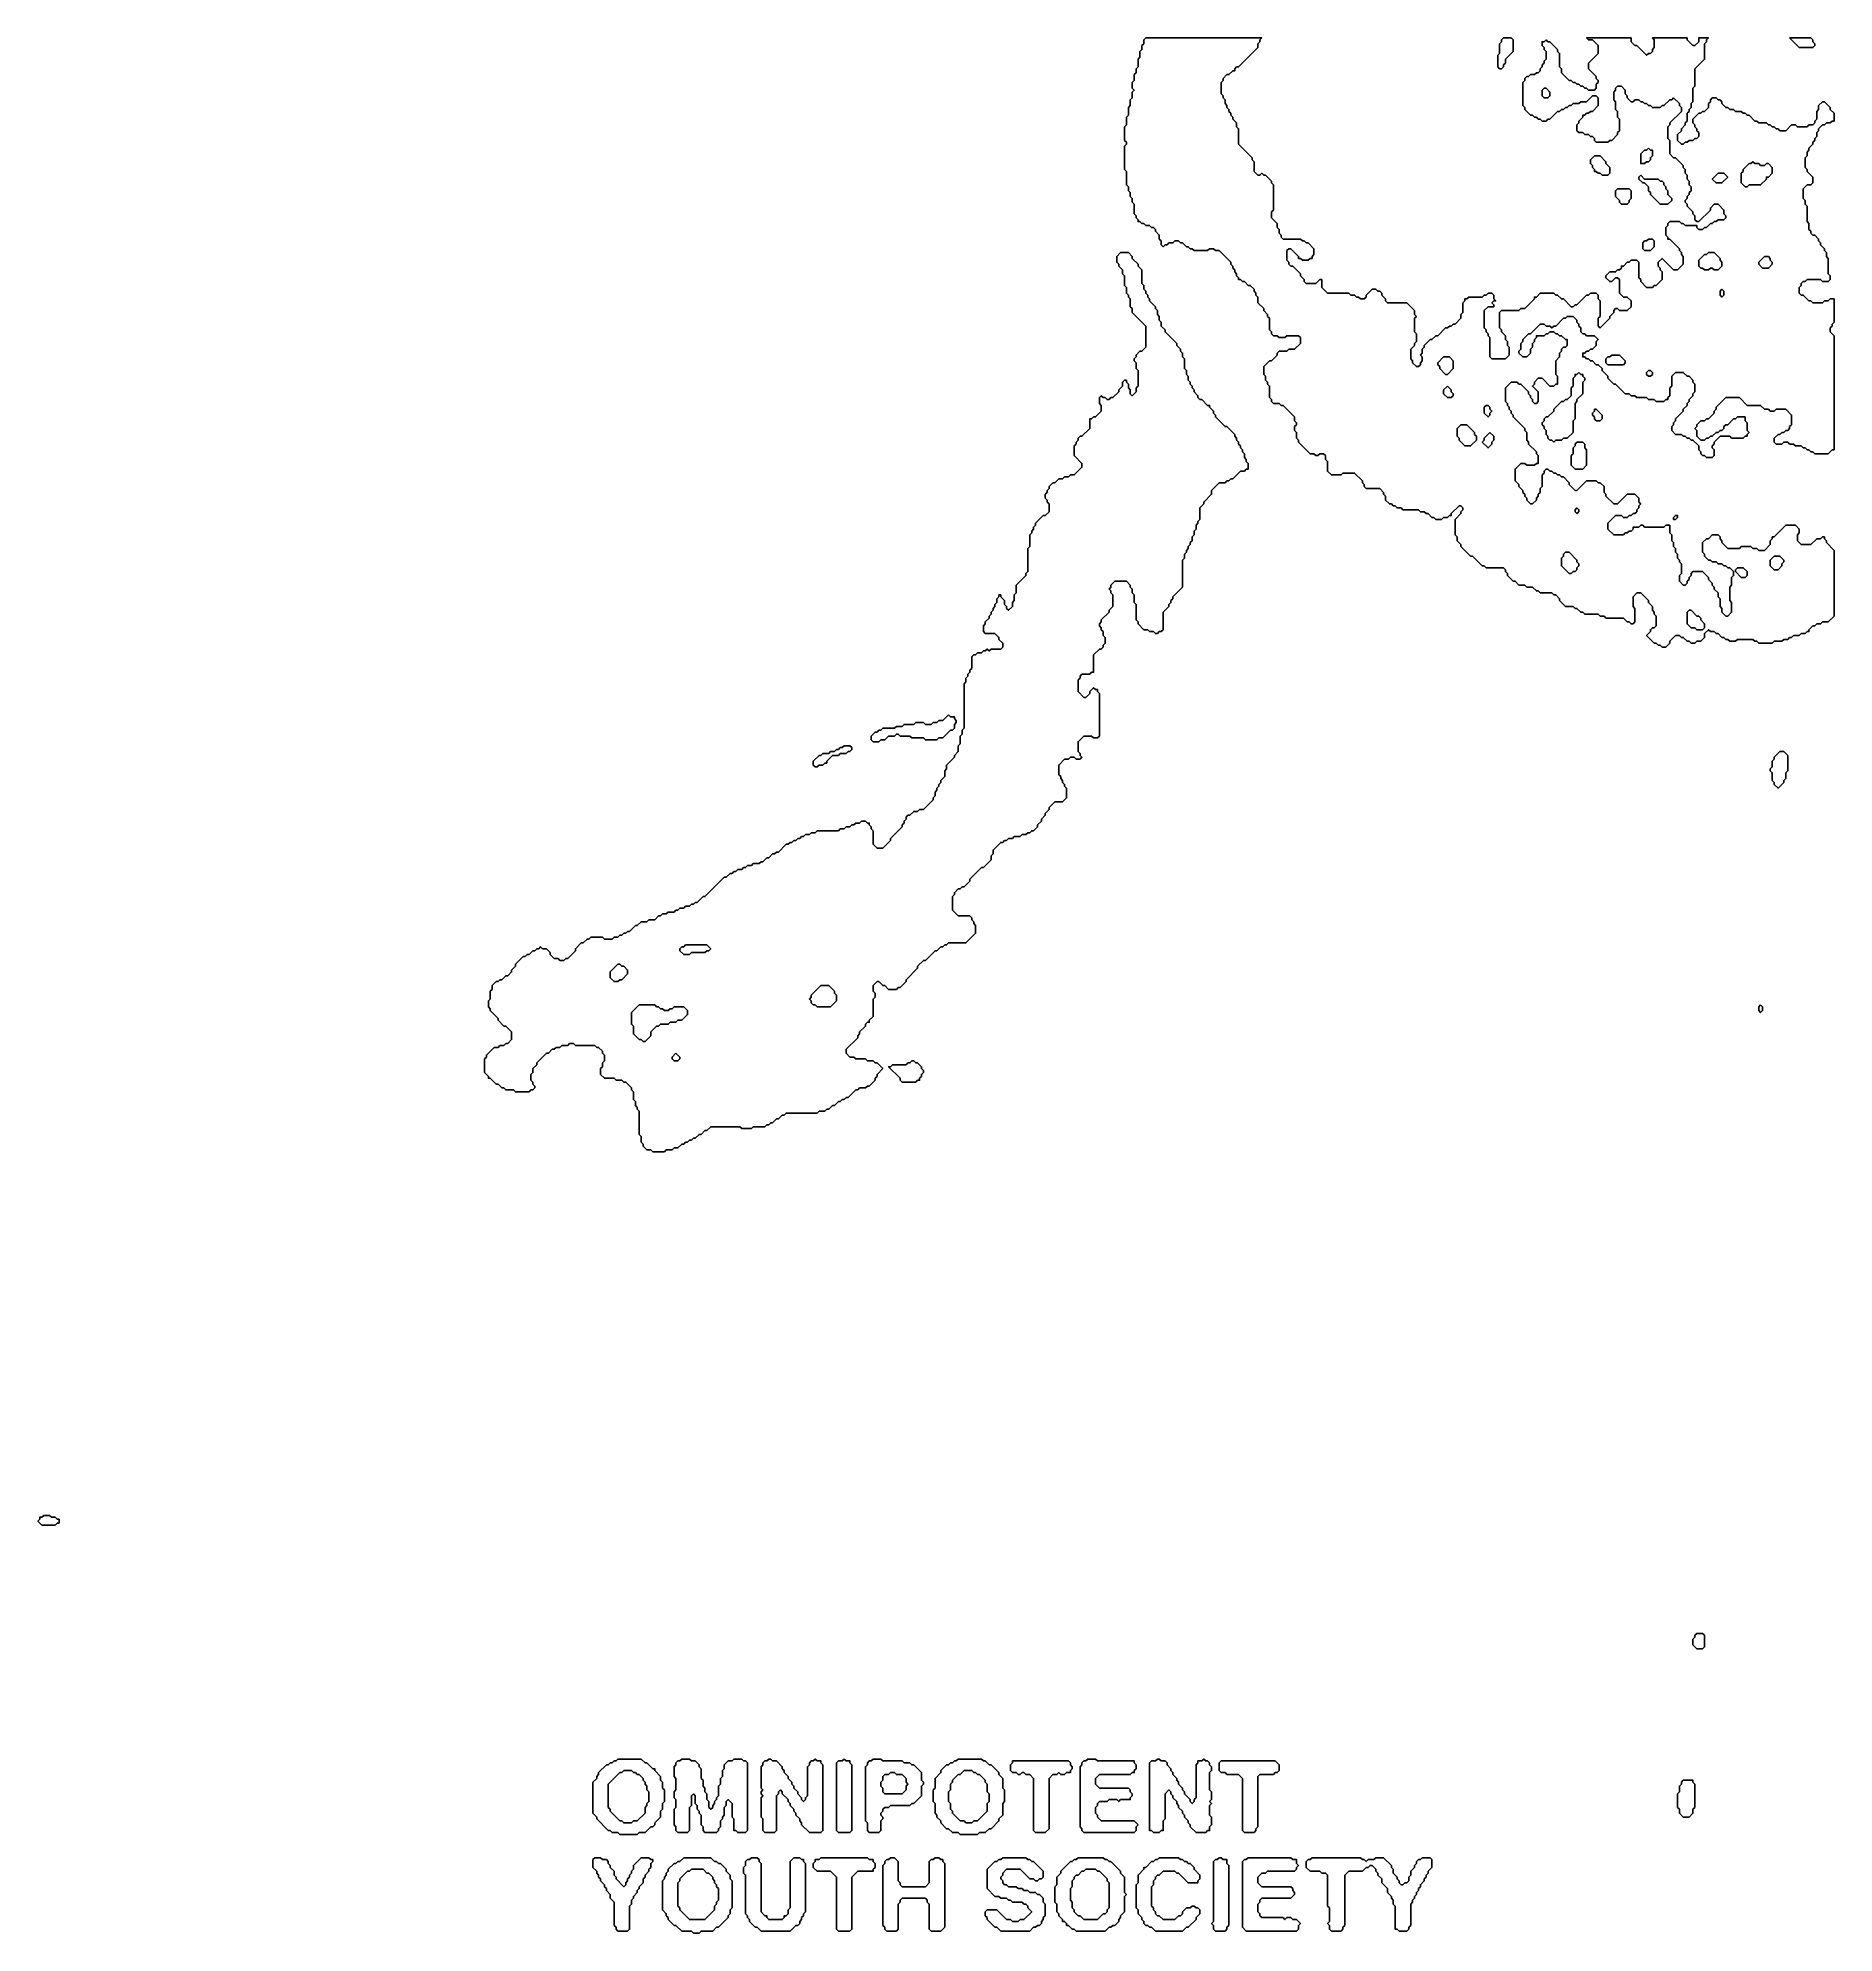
# Model space of a CAD drawing. Header units: millimetres. Extents: x 35 to 500, y 10 to 500.
import ezdxf

# ---------------------------------------------------------------- set-up
doc = ezdxf.new("R2010")
doc.units = ezdxf.units.MM

msp = doc.modelspace()

# ---------------------------------------------------------------- linework, layer by layer
for points in [[(321.5, 500), (321, 499.5), (321, 498.5), (320.5, 498), (320.5, 497), (320, 496.5), (320, 495), (319.5, 494.5), (319.5, 492.5), (319, 492), (319, 491), (318.5, 490.5), (318.5, 489), (318, 488.5), (318, 487), (318.5, 486.5), (318, 486), (318, 484.5), (317.5, 484), (317.5, 482.5), (317, 482), (317, 480), (316.5, 479.5), (316.5, 477.5), (316, 477), (316, 473.5), (316.5, 473), (316.5, 472.5), (316, 472), (316, 466), (316.5, 465.5), (316.5, 462), (317, 461.5), (317, 460.5), (317.5, 460), (317.5, 459), (318, 458.5), (318, 457.5), (318.5, 457), (318.5, 454.5), (319, 454), (319, 453.5), (319.5, 453), (319.5, 452.5), (320, 452.5), (320.5, 452), (321, 452), (321.5, 451.5), (322.5, 451.5), (323, 451), (323.5, 451), (324, 450.5), (324, 450), (325, 449), (325, 448), (325.5, 447.5), (325.5, 446.5), (326, 446), (326.5, 446.5), (327, 446.5), (327.5, 447), (328.5, 447), (329, 447.5), (330, 447.5), (330.5, 447), (331, 447), (332, 446), (332.5, 446), (333, 445.5), (333.5, 445.5), (334, 445), (337.5, 445), (338, 445.5), (339, 445.5), (339.5, 445), (340.5, 445), (343.5, 442), (343.5, 441.5), (344, 441), (344, 440.5), (344.5, 440), (344.5, 439.5), (345, 439), (345, 438.5), (345.5, 438), (345.5, 437.5), (346, 437.5), (346.5, 437), (347, 437), (348, 436), (348.5, 436), (349.5, 435), (349.5, 434.5), (350, 434), (350, 433.5), (350.5, 433), (350.5, 431.5), (352, 430), (352, 429.5), (353, 428.5), (353, 428), (353.5, 427.5), (353.5, 424.5), (354, 424), (354, 423.5), (354.5, 423), (355.5, 423), (356, 422.5), (357.5, 422.5), (358, 423), (361, 423), (361.5, 422.5), (361.5, 421), (360, 419.5), (358.5, 419.5), (358, 419), (356, 419), (355.5, 418.5), (355.5, 418), (354, 416.5), (353.5, 416.5), (352, 415), (352, 413), (352.5, 412.5), (352.5, 411.5), (353, 411), (353, 410.5), (353.5, 410), (353.5, 407), (354, 406.5), (354, 406), (354.5, 405.5), (356, 405.5), (356.5, 405), (357, 405), (360, 402), (360, 401), (360.5, 400.5), (360.5, 400), (360, 399.5), (360, 398.5), (360.5, 398), (360.5, 396.5), (361, 396), (361, 395.5), (364, 392.5), (365, 392.5), (365.5, 392), (366, 392), (366.5, 392.5), (367.5, 392.5), (368, 392), (368, 391), (368.5, 390.5), (368.5, 388), (369.5, 387), (372, 387), (372.5, 387.5), (375.5, 387.5), (377.5, 385.5), (377.5, 385), (378, 384.5), (378, 384), (378.5, 383.5), (382, 383.5), (383, 382.5), (383, 382), (383.5, 381.5), (383.5, 380.5), (384.5, 379.5), (385, 379.5), (385.5, 379), (386, 379), (386.5, 378.5), (387.5, 378.5), (388, 378), (392, 378), (392.5, 377.5), (393.5, 377.5), (394, 377), (394.5, 377), (395.5, 376), (396, 376), (396.5, 375.5), (398, 375.5), (398.5, 376), (399.5, 376), (400, 376.5), (400.5, 376.5), (400.5, 377), (402.5, 379), (403, 379), (403.5, 378.5), (403.5, 378), (403, 377.5), (403, 377), (401.5, 375.5), (401.5, 371.5), (402, 371), (402, 370), (403, 369), (403, 368.5), (405.5, 366), (406, 366), (408.5, 363.5), (409, 363.5), (409.5, 363), (414, 363), (414.5, 362.5), (414.5, 362), (415, 361.5), (415, 361), (416.5, 359.5), (417, 359.5), (418, 358.5), (419.5, 358.5), (420, 358), (421.5, 358), (422.5, 357), (423, 357), (423.5, 356.5), (426.5, 356.5), (427, 356), (427.5, 356), (428.5, 355), (428.5, 354.5), (430, 353), (432, 353), (432.5, 352.5), (433, 352.5), (434, 351.5), (434.5, 351.5), (435, 351), (438.5, 351), (439, 350.5), (440, 350.5), (440.5, 350), (445, 350), (446, 349), (446.5, 349), (447, 348.5), (447.5, 348.5), (448, 349), (448, 352.5), (447.5, 353), (447.5, 355.5), (448.5, 356.5), (449.5, 356.5), (451.5, 354.5), (451.5, 354), (452.5, 353), (452.5, 352), (453, 351.5), (453, 351), (453.5, 350.5), (453.5, 348), (453, 347.5), (452.5, 347.5), (452, 347), (452, 346.5), (451, 345.5), (453, 343.5), (453.5, 343.5), (454, 343), (454.5, 343), (455, 342.5), (456, 342.5), (457, 343.5), (457, 344), (458.5, 345.5), (459.5, 345.5), (460, 345), (460.5, 345), (461.5, 344), (462, 344), (462.5, 343.5), (463.5, 343.5), (464, 344), (465, 344), (466, 345), (466, 346), (467, 347), (467.5, 346.5), (468.5, 346.5), (469, 346), (469.5, 346), (470.5, 345), (471, 345), (471.5, 344.5), (472, 344.5), (472.5, 344), (474, 344), (474.5, 344.5), (478.5, 344.5), (479, 344), (479.5, 344), (480, 343.5), (483.5, 343.5), (484, 344), (486, 344), (486.5, 344.5), (487.5, 344.5), (488, 345), (488.5, 345), (489, 345.5), (490.5, 345.5), (491, 346), (492, 346), (492.5, 346.5), (493, 346.5), (493, 347), (494, 348), (494.5, 348), (495, 348.5), (496, 348.5), (496.5, 349), (498, 349), (499.5, 350.5), (499.5, 367.5), (497.5, 369.5), (497.5, 370), (497, 370.5), (497, 371), (496.5, 371), (496, 370.5), (495, 370.5), (493.5, 369), (491, 369), (490, 370), (490, 371.5), (490.5, 372), (490.5, 373), (489.5, 374), (487, 374), (484, 371), (483.5, 371), (483.5, 370.5), (483, 370), (483, 369), (481.5, 367.5), (480, 367.5), (479.5, 368), (478.5, 368), (478, 368.5), (475.5, 368.5), (475, 368), (472, 368), (470.5, 369.5), (470.5, 370), (470, 370.5), (470, 371), (469.5, 371.5), (468, 371.5), (467, 370.5), (466.5, 370.5), (465.5, 369.5), (465.5, 367), (466, 366.5), (466, 366), (467, 365), (467.5, 365), (468, 364.5), (469, 364.5), (469.5, 364), (470.5, 364), (471, 363.5), (471.5, 363.5), (472, 363), (472.5, 363), (473.5, 362), (473.5, 361), (473, 360.5), (473, 358.5), (472.5, 358), (472.5, 354.5), (473, 354), (473, 351.5), (472, 350.5), (471.5, 350.5), (470.5, 351.5), (470.5, 352.5), (470, 353), (470, 355), (469.5, 355.5), (469.5, 356.5), (468.5, 357.5), (468.5, 358), (468, 358.5), (468, 359), (467, 360), (467, 360.5), (465.5, 362), (463, 362), (462.5, 361.5), (462.5, 361), (462, 360.5), (462, 360), (461.5, 359.5), (461.5, 359), (461, 358.5), (460.5, 358.5), (459.5, 359.5), (459.5, 361), (460, 361.5), (460, 364), (459.5, 364.5), (459.5, 365), (459, 365.5), (459, 366.5), (458.5, 367), (458.5, 368), (458, 368.5), (458, 369.5), (457.5, 370), (457.5, 371.5), (457, 372), (457, 374), (456, 374), (455.5, 373.5), (450.5, 373.5), (450, 374), (449.5, 374), (449, 373.5), (447.5, 373.5), (447.5, 373), (447, 372.5), (446.5, 372.5), (446, 372), (445.5, 372), (445, 371.5), (442.5, 371.5), (441, 373), (441, 374.5), (443, 376.5), (444.5, 376.5), (445, 376), (446, 376), (446.5, 376.5), (447, 376.5), (447.5, 377), (448, 377), (448.5, 377.5), (448.5, 378), (449, 378.5), (449, 379), (449.5, 379.5), (449, 380), (449, 381), (448, 382), (446, 382), (443.5, 379.5), (442.5, 379.5), (440.5, 381.5), (440.5, 382), (440, 382.5), (440, 384), (439, 385), (438.5, 385), (438, 385.5), (435.5, 385.5), (433, 383), (432.5, 383), (431, 384.5), (431, 385), (429.5, 386.5), (429, 386.5), (428.5, 387), (428, 387), (427.5, 387.5), (427, 387.5), (426.5, 388), (426, 388), (425.5, 388.5), (425, 388.5), (424.5, 388), (424.5, 387.5), (424, 387), (424, 384), (423.5, 383.5), (423.5, 382.5), (423, 382), (423, 381.5), (422.5, 381), (422.5, 380.5), (421.5, 379.5), (421, 379.5), (420, 380.5), (420, 381), (419.5, 381.5), (419.5, 382), (419, 382.5), (419, 383), (418, 384), (418, 384.5), (417, 385.5), (417, 388.5), (418.5, 390), (419.5, 390), (420, 389.5), (422, 389.5), (422.5, 390), (423, 390), (423, 392), (422.5, 392.5), (422.5, 393), (420.5, 395), (420.5, 395.5), (420, 396), (420, 398), (419.5, 398.5), (419.5, 399), (416.5, 402), (416.5, 402.5), (416, 403), (416, 403.5), (415.5, 404), (415.5, 404.5), (415, 405), (415, 405.5), (414.5, 406), (414.5, 409.5), (416, 411), (417.5, 411), (418, 410.5), (418.5, 410.5), (420.5, 408.5), (420.5, 408), (421, 407.5), (421, 407), (421.5, 406.5), (421.5, 406), (422, 405.5), (422.5, 405.5), (423, 406), (423, 408.5), (421.5, 410), (422, 410.5), (422, 411), (423, 412), (424, 412), (426, 410), (427, 410), (427.5, 410.5), (428, 410.5), (428, 412.5), (427.5, 413), (427.5, 416.5), (428.5, 417.5), (428.5, 418.5), (429, 419), (429, 419.5), (429.5, 420), (430, 420), (430.5, 420.5), (430.5, 422), (430, 422), (429, 423), (428.5, 423), (428, 423.5), (427.5, 423.5), (427, 424), (426, 424), (425.5, 423.5), (425, 423.5), (424.5, 423), (422.5, 423), (422.5, 422.5), (422, 422), (422, 421.5), (421.5, 421), (421.5, 420), (421, 419.5), (421, 418.5), (420, 417.5), (419, 417.5), (418, 418.5), (418, 419), (418.5, 419.5), (418.5, 421), (419, 421.5), (419, 422), (420.5, 423.5), (421, 423.5), (423.5, 426), (424.5, 426), (425, 425.5), (426, 425.5), (426.5, 425), (427, 425.5), (427.5, 425.5), (429.5, 427.5), (430, 427.5), (430.5, 428), (432, 428), (433, 427), (433, 426.5), (433.5, 426), (433.5, 425.5), (434, 425), (434, 424), (434.5, 423.5), (435, 423.5), (435.5, 423), (437.5, 423), (438.5, 422), (438, 421.5), (438, 420.5), (437, 419.5), (436.5, 419.5), (436, 419), (435.5, 419), (435, 418.5), (434.5, 418.5), (434.5, 417.5), (435, 417.5), (435.5, 417), (436, 417), (436.5, 416.5), (437, 416.5), (438, 415.5), (438.5, 415.5), (439.5, 414.5), (439.5, 414), (441, 412.5), (441, 412), (442.5, 410.5), (443, 410.5), (445.5, 408), (446.5, 408), (447, 407.5), (448, 407.5), (448.5, 407), (451, 407), (451.5, 406.5), (453, 406.5), (453.5, 406), (455.5, 406), (456, 406.5), (456.5, 406.5), (456.5, 407), (457, 407.5), (457, 409.5), (457.5, 410), (457.5, 412.5), (458.5, 413.5), (460.5, 413.5), (461.5, 412.5), (462, 412.5), (463, 411.5), (463, 411), (463.5, 410.5), (463.5, 408.5), (463, 408), (463, 407.5), (462, 406.5), (462, 406), (461.5, 405.5), (461.5, 405), (460.5, 404), (460.5, 403.5), (458.5, 401.5), (458.5, 401), (458, 400.5), (458, 400), (457.5, 399.5), (457.5, 398.5), (458.5, 397.5), (460, 397.5), (460.5, 397), (461, 397), (461.5, 396.5), (462, 396.5), (462.5, 396), (463, 396), (464.5, 394.5), (464.5, 393.5), (465, 393), (465, 392.5), (465.5, 392), (466, 392), (466.5, 391.5), (468, 391.5), (468.5, 392), (468.5, 393.5), (468, 394), (468, 394.5), (468.5, 395), (468.5, 395.5), (470, 397), (472.5, 397), (473, 396.5), (476, 396.5), (476.5, 397), (477, 397), (477, 397.5), (477.5, 398), (477, 398.5), (477, 400.5), (476.5, 401), (476.5, 402), (474.5, 402), (474, 401.5), (473.5, 401.5), (472, 400), (471.5, 400), (471, 399.5), (471, 399), (470.5, 398.5), (470, 398.5), (469.5, 398), (469, 398), (468, 397), (467.5, 397), (467, 396.5), (466.5, 396.5), (466, 396), (465, 396), (464, 397), (464, 398.5), (463.5, 399), (464, 399.5), (464, 400), (465, 401), (466, 401), (466.5, 401.5), (467, 401.5), (468.5, 403), (468.5, 403.5), (469, 404), (469, 404.5), (471.5, 407), (475, 407), (477, 405), (480.5, 405), (481.5, 404), (482.5, 404), (483, 403.5), (484, 403.5), (484.5, 404), (487, 404), (488.5, 402.5), (488.5, 400), (488, 399.5), (488, 399), (487.5, 398.5), (487, 398.5), (486.5, 398), (486, 398), (485.5, 397.5), (485, 397.5), (484, 396.5), (484, 395.5), (484.5, 395), (486, 395), (486.5, 395.5), (487.5, 395.5), (488, 395), (489, 395), (489.5, 394.5), (491, 394.5), (491.5, 394), (492, 394), (492.5, 393.5), (493, 393.5), (493.5, 393), (494, 393), (494.5, 392.5), (498, 392.5), (499, 393.5), (499.5, 393.5), (499.5, 423), (498.5, 424), (498.5, 425), (499, 425.5), (499, 426), (499.5, 426.5), (499.5, 432.5), (498.5, 432.5), (498, 432), (497, 432), (496.5, 431.5), (494, 431.5), (493.5, 432), (493, 432), (491.5, 433.5), (491, 433.5), (490.5, 434), (490.5, 435.5), (491, 436), (491, 436.5), (491.5, 437), (492, 437), (492.5, 437.5), (496, 437.5), (496.5, 437), (498, 437), (498.5, 437.5), (498.5, 438.5), (498, 439), (498, 443), (497.5, 443.5), (497.5, 444.5), (497, 445), (497, 445.5), (496, 446.5), (496, 447), (495.5, 447.5), (495.5, 448), (494.5, 449), (494, 449), (493.5, 449.5), (493.5, 450), (493, 450.5), (493, 452), (492.5, 452.5), (492.5, 456.5), (492, 457), (492, 458), (491.5, 458.5), (491.5, 461), (492.5, 462), (493.5, 462), (494, 462.5), (494, 464), (492.5, 465.5), (492.5, 466), (492, 466.5), (492, 469), (492.5, 469.5), (492.5, 470.5), (493, 471), (493, 471.5), (494, 472.5), (494, 473), (494.5, 473.5), (494.5, 474), (495, 474.5), (495, 475.5), (495.5, 476), (495.5, 476.5), (496.5, 477.5), (497, 477.5), (497.5, 478), (498.5, 478), (499, 478.5), (499.5, 478.5), (499.5, 480.5), (498.5, 481.5), (498.5, 482), (497, 483.5), (496.5, 483.5), (495.5, 482.5), (495.5, 481.5), (495, 481), (495, 479), (494.5, 478.5), (494.5, 478), (494, 477.5), (493, 477.5), (492.5, 477), (490, 477), (489.5, 477.5), (488.5, 477.5), (487, 476), (485.5, 476), (485, 476.5), (484.5, 476.5), (484, 477), (483.5, 477), (483, 477.5), (482.5, 477.5), (482, 478), (480, 478), (479.5, 478.5), (479, 478.5), (477.5, 480), (477, 480), (476.5, 480.5), (476, 480.5), (475.5, 481), (474, 481), (473.5, 481.5), (472.5, 481.5), (472, 482), (471.5, 482), (470.5, 483), (470.5, 483.5), (470, 484), (469.5, 484), (469, 484.5), (468, 484.5), (467.5, 484), (467.5, 483.5), (467, 483), (467, 482), (466, 481), (465.5, 481), (465, 480.5), (464.5, 480.5), (463, 479), (463, 478), (463.5, 477.5), (463.5, 477), (464, 476.5), (464, 476), (464.5, 475.5), (464.5, 474.5), (464, 474), (463.5, 474), (463, 473.5), (462, 473.5), (461.5, 473), (461, 473), (460.5, 472.5), (460, 472.5), (459, 473.5), (459, 475), (460, 476), (460, 476.5), (461, 477.5), (461, 478), (461.5, 478.5), (461.5, 480.5), (462, 481), (462, 481.5), (462.5, 482), (462.5, 483), (463, 483.5), (463, 487), (463.5, 487.5), (463.5, 492), (466, 494.5), (466, 498.5), (466.5, 499), (466.5, 499.5), (467, 500), (464.5, 500), (464.5, 499), (463.5, 498), (463, 498), (461.5, 499.5), (461.5, 500), (452.5, 500), (453, 499.5), (453, 497.5), (452.5, 497), (452.5, 496.5), (452, 496), (451.5, 496), (451, 495.5), (448.5, 498), (448, 498), (447, 499), (447, 500), (435.5, 500), (436, 499.5), (437, 499.5), (438.5, 498), (438.5, 496), (436, 493.5), (436, 492), (438, 490), (438, 489.5), (438.5, 489), (438.5, 488.5), (438, 488), (438, 487), (437.5, 486.5), (436, 486.5), (435.5, 487), (435, 487), (434.5, 487.5), (434, 487.5), (433.5, 488), (433, 488), (432.5, 488.5), (432, 488.5), (431.5, 489), (431, 489), (429, 491), (429, 492), (428.5, 492.5), (428.5, 496), (428, 496.5), (428, 497), (426, 499), (425.5, 499), (425, 499.5), (424.5, 499), (424, 499), (424, 498), (424.5, 497.5), (424.5, 497), (425, 496.5), (425, 494.5), (424.5, 494), (424.5, 493.5), (424, 493), (424, 492.5), (423.5, 492), (423.5, 491.5), (423, 491), (422.5, 491), (422, 490.5), (421, 490.5), (420.5, 490), (420, 490), (419.5, 489.5), (419.5, 489), (419, 488.5), (419, 482.5), (419.5, 482), (419.5, 481.5), (421, 480), (421.5, 480), (422, 479.5), (422.5, 479.5), (423, 479), (423.5, 479), (424, 478.5), (425, 478.5), (425.5, 479), (426, 479), (428, 481), (428.5, 481), (429, 481.5), (429.5, 481.5), (430, 482), (430.5, 482), (431, 482.5), (431.5, 482.5), (432, 483), (433.5, 483), (434, 483.5), (435.5, 483.5), (437, 485), (438, 485), (438.5, 484.5), (438.5, 482.5), (437, 481), (436.5, 481), (436, 480.5), (435.5, 480.5), (435, 480), (434.5, 480), (434.5, 479.5), (433.5, 478.5), (433.5, 478), (433, 477.5), (433, 476), (433.5, 475.5), (434.5, 475.5), (435, 475), (436, 475), (436.5, 474.5), (437, 474.5), (437.5, 474), (437.5, 473.5), (438, 473), (441, 473), (441.5, 473.5), (442, 473.5), (443.5, 475), (443.5, 475.5), (444, 476), (444, 479), (443.5, 479.5), (443.5, 481), (443, 481.5), (443, 483.5), (442.5, 484), (442.5, 486), (443, 486.5), (443, 487), (443.5, 487.5), (444.5, 487.5), (445.5, 486.5), (445.5, 485.5), (446, 485), (446, 484.5), (447, 483.5), (447.5, 483.5), (448, 484), (449, 484), (449.5, 483.5), (450, 483.5), (450.5, 483), (451, 483), (451.5, 482.5), (452, 482.5), (452.5, 482), (454.5, 482), (455, 482.5), (455.5, 482.5), (457, 484), (457.5, 484), (458, 484.5), (459.5, 483), (459.5, 482.5), (460, 482), (460, 481), (457, 478), (457, 477.5), (456.5, 477), (456.5, 474), (457, 473.5), (457, 470), (458, 469), (458.5, 469), (460.5, 467), (460.5, 466.5), (461, 466), (461, 465), (461.5, 464.5), (461.5, 463.5), (462, 463), (462, 462), (462.5, 461.5), (462.5, 460.5), (462, 460), (462, 459.5), (461.5, 459), (461.5, 458.5), (461, 458), (461, 457.5), (461.5, 457), (461.5, 456.5), (463, 455), (463, 454.5), (463.5, 454), (463.5, 453), (464, 452.5), (464.5, 452.5), (467.5, 455.5), (467.5, 456), (468.5, 457), (469.5, 457), (471, 455.5), (471, 454.5), (471.5, 454), (471.5, 453.5), (471, 453), (469.5, 453), (469, 452.5), (468.5, 452.5), (468, 452), (467.5, 452), (466.5, 451), (466, 451), (465.5, 450.5), (464.5, 450.5), (464, 451), (464, 451.5), (461, 451.5), (460.5, 452), (460, 452), (459.5, 452.5), (457, 452.5), (456.5, 452), (456.5, 451.5), (456, 451), (456, 449), (456.5, 448.5), (456.5, 448), (457, 448), (459.5, 445.5), (459.5, 445), (460, 444.5), (460, 444), (460.5, 443.5), (460.5, 441.5), (459, 440), (458, 440), (455, 443), (454, 442), (454, 441), (454.5, 440.5), (454.5, 440), (455, 439.5), (455, 437.5), (453.5, 436), (453, 436), (452.5, 435.5), (451, 435.5), (449.5, 437), (449.5, 437.5), (449, 438), (449, 442), (448.5, 442.5), (447, 442.5), (446.5, 442), (446, 442), (445, 441), (444.5, 441), (444.5, 440.5), (444, 440), (443.5, 440), (443, 439.5), (441.5, 439.5), (440.5, 438.5), (440.5, 438), (441.5, 437), (442, 437), (443, 438), (443.5, 438), (444, 437.5), (444, 434), (445, 433), (446, 433), (447, 432), (447, 430.5), (446, 429.5), (444, 429.5), (443.5, 430), (443, 430), (442.5, 429.5), (442.5, 429), (441.5, 428), (441.5, 427.5), (439, 425), (438.5, 425.5), (438.5, 427.5), (439, 428), (439, 432), (438.5, 432.5), (438.5, 433.5), (438, 434), (436.5, 434), (436, 433.5), (435.5, 433.5), (433, 431), (432.5, 431), (432, 430.5), (431.5, 430.5), (429.5, 432.5), (429, 432.5), (428, 433.5), (427.5, 433.5), (427, 434), (423.5, 434), (422.5, 433), (422, 433), (422, 432.5), (419.5, 430), (418.5, 430), (418, 429.5), (413.5, 429.5), (413, 429), (413, 425), (413.5, 424.5), (413.5, 424), (414.5, 423), (414.5, 422), (415, 421.5), (415, 420.5), (415.5, 420), (415.5, 418), (414.5, 417), (411, 417), (410.5, 417.5), (410.5, 422.5), (410, 423), (410, 423.5), (409.5, 424), (409.5, 424.5), (409, 425), (409, 429.5), (410, 430.5), (411.5, 430.5), (411.5, 431), (411, 431.5), (411.5, 432), (412, 432), (411.5, 432.5), (411.5, 433.5), (411, 434), (410, 434), (409.5, 433.5), (409, 433.5), (408.5, 433), (405, 433), (404.5, 432.5), (404, 432.5), (404, 432), (403.5, 431.5), (403.5, 429), (403, 428.5), (403, 427.5), (401.5, 426), (401, 426), (400.5, 425.5), (400, 425.5), (399.5, 425), (399, 425), (397, 423), (396.5, 423), (395.5, 422), (395, 422), (393.5, 420.5), (393.5, 420), (393, 419.5), (393, 418.5), (392.5, 418), (393, 417.5), (393, 416.5), (392.5, 416), (392.5, 415.5), (392, 415), (391.5, 415), (390.5, 416), (390.5, 416.5), (390, 417), (390, 419.5), (391, 420.5), (391, 421), (391.5, 421.5), (391.5, 423.5), (391, 424), (391, 427.5), (391.5, 428), (391, 428.5), (391, 429.5), (389, 431.5), (384, 431.5), (383.5, 432), (383.5, 432.5), (382.5, 433.5), (382.5, 434), (382, 434.5), (381.5, 434.5), (381, 435), (380, 435), (378.5, 433.5), (378.5, 433), (378, 432.5), (377, 432.5), (376.5, 433), (376, 433), (375.5, 433.5), (374.5, 433.5), (374, 434), (368.5, 434), (367, 435.5), (367, 437.5), (366.5, 437.5), (365.5, 436.5), (363, 436.5), (362.5, 437), (362.5, 437.5), (361.5, 438.5), (361.5, 439), (359.5, 441), (359, 441), (358.5, 441.5), (358.5, 442), (358, 442.5), (358, 445), (358.5, 445.5), (359, 445.5), (361, 443.5), (361, 443), (361.5, 443), (362, 442.5), (363.5, 442.5), (364, 443), (364.5, 443), (364.5, 443.5), (365, 444), (365, 445.5), (363.5, 447), (363, 447), (362.5, 447.5), (362, 447.5), (361.5, 448), (357, 448), (356.5, 448.5), (356.5, 449), (356, 449.5), (356, 450.5), (355.5, 451), (355.5, 452), (354, 453.5), (354, 455), (354.5, 455.5), (354.5, 462), (354, 462.5), (354, 463), (352.5, 464.5), (352, 464.5), (351.5, 465), (351, 464.5), (350.5, 464.5), (349.5, 465.5), (349.5, 468), (349, 468.5), (349, 469), (345.5, 472.5), (345.5, 476.5), (345, 477), (345, 478), (344, 479), (344, 479.5), (343.5, 480), (343.5, 480.5), (343, 481), (343, 481.5), (342.5, 482), (342.5, 482.5), (342, 483), (342, 484), (341.5, 484.5), (341.5, 485), (341, 485.5), (341, 488.5), (341.5, 489), (341.5, 489.5), (342.5, 490.5), (343, 490.5), (344, 491.5), (344.5, 491.5), (344.5, 492), (345, 492.5), (345.5, 492.5), (350.5, 497.5), (350.5, 498.5), (351, 499), (351, 499.5), (351.5, 500)], [(414, 500), (413.5, 499.5), (413.5, 499), (413, 498.5), (413, 496), (412.5, 495.5), (412.5, 492.5), (413, 492), (413.5, 492), (414, 492.5), (414, 493), (414.5, 493.5), (414.5, 494.5), (416.5, 496.5), (416.5, 499.5), (416, 500)], [(488, 500), (490.5, 497.5), (494, 497.5), (494.5, 498), (494.5, 498.5), (494, 499), (494, 499.5), (493.5, 500)], [(424, 486.5), (424.5, 487), (425, 487), (426, 486), (426, 485), (425.5, 484.5), (424.5, 484.5), (424, 485)], [(451.5, 471.5), (451, 471), (450.5, 471), (449.5, 470), (449.5, 467.5), (450.5, 467.5), (451, 468), (451.5, 468), (452, 468.5), (452, 469), (452.5, 469.5), (452.5, 471), (452, 471)], [(437.5, 469.5), (436.5, 468.5), (436.5, 467.5), (437, 467), (437, 466.5), (437.5, 466), (437.5, 465.5), (438, 465.5), (438.5, 465), (439, 465), (439.5, 464.5), (441, 464.5), (441.5, 465), (441.5, 466.5), (440.5, 467.5), (440.5, 468), (439, 469.5)], [(478, 467.5), (478.5, 468), (479, 467.5), (480, 467.5), (480.5, 467), (481.5, 467), (482, 467.5), (482.5, 467.5), (483.5, 466.5), (483.5, 465), (482.5, 464), (482, 464), (482, 463.5), (480.5, 462), (477.5, 462), (477, 461.5), (476.5, 461.5), (475.5, 462.5), (475.5, 465), (476, 465.5), (476, 466), (477.5, 467.5)], [(443.5, 461), (443, 460.5), (443, 459), (444, 458), (444, 457.5), (444.5, 457), (446, 457), (446.5, 457.5), (446.5, 458), (447, 458.5), (447, 460.5), (446.5, 461)], [(449.5, 464.5), (449, 464), (449, 463.5), (450, 462.5), (450.5, 462.5), (451.5, 461.5), (451.5, 460.5), (452, 460), (452, 459.5), (454.5, 457), (456.5, 457), (457.5, 458), (457.5, 458.5), (456.5, 459.5), (456.5, 460.5), (456, 461), (456, 461.5), (455.5, 462), (455.5, 462.5), (455, 463), (454.5, 463), (454, 463.5), (450.5, 463.5)], [(469.5, 465), (471, 465), (472, 464), (470.5, 462.5), (469, 462.5), (468, 463.5)], [(451.5, 448), (451, 447.5), (450.5, 447.5), (450, 447), (450, 445.5), (450.5, 445), (452, 445), (453, 446), (453, 447.5), (452.5, 448)], [(315, 444.5), (314, 443.5), (314, 442), (314.5, 441.5), (314.5, 441), (315.5, 440), (315.5, 439), (316, 438.5), (316, 436), (316.5, 435.5), (316.5, 434), (317, 433.5), (317, 433), (317.5, 432.5), (317.5, 430.5), (318, 430), (318, 429), (321.5, 425.5), (321.5, 420), (320.5, 419), (320, 419), (319, 418), (319, 417.5), (318.5, 417), (318.5, 416.5), (319, 416), (319, 414.5), (319.5, 414), (319.5, 410), (319, 409.5), (319, 408.5), (318, 407.5), (317.5, 408), (317.5, 409), (317, 409.5), (317, 410.5), (316.5, 411), (316.5, 411.5), (316, 411.5), (315.5, 411), (315.5, 410), (314.5, 409), (314.5, 408.5), (313, 407), (312.5, 407), (312, 406.5), (311.5, 406.5), (311, 407), (310.5, 407), (310, 407.5), (309.5, 407), (309.5, 405.5), (310, 405), (310, 403.5), (308.5, 402), (308, 402), (307.5, 401.5), (307, 401.5), (307, 399), (305, 397), (304.5, 397), (304, 396.5), (304, 396), (303.5, 395.5), (303.5, 395), (303, 394.5), (303, 392), (305, 390), (305, 389), (303, 387), (302, 387), (301.5, 386.5), (300.5, 386.5), (300, 386), (299, 386), (298, 385), (297.5, 385), (296.5, 384), (296.5, 383.5), (296, 383), (296, 382.5), (295.5, 382), (295.5, 381), (296, 380.5), (296, 380), (296.5, 379.5), (296.5, 377.5), (295.5, 376.5), (295, 376.5), (293, 374.5), (293, 374), (292.5, 373.5), (292.5, 373), (292, 372.5), (292, 372), (291.5, 371.5), (291.5, 368.5), (291, 368), (291, 362), (290.5, 361.5), (290.5, 361), (288, 358.5), (288, 356.5), (287.5, 356), (287.5, 354.5), (287, 354), (287, 353), (286, 352), (285.5, 352.5), (285.5, 353), (285, 353.5), (285, 354.5), (284, 355.5), (284, 356), (283.5, 356), (283.5, 355.5), (283, 355), (283, 354), (282.5, 353.5), (282.5, 353), (282, 352.5), (282, 352), (281.5, 351.5), (281.5, 351), (281, 350.5), (281, 350), (280, 349), (280, 348.5), (279.5, 348), (279.5, 346.5), (280, 346), (282.5, 346), (283.5, 345), (283.5, 344.5), (284.5, 343.5), (284.5, 342.5), (284, 342), (281.5, 342), (281, 341.5), (280.5, 342), (280, 341.5), (279.5, 341.5), (279, 341), (278, 341), (277.5, 340.5), (277, 340.5), (276.5, 340), (276.5, 337), (276, 336.5), (276, 336), (275.5, 335.5), (275.5, 335), (275, 334.5), (275, 333.5), (274.5, 333), (274.5, 321.5), (274, 321), (274, 320), (273.5, 319.5), (273.5, 317.5), (273, 317), (273, 315.5), (272, 314.5), (272, 314), (270, 312), (270, 311), (269.5, 310.5), (269.5, 309), (268.5, 308), (268.5, 307.5), (268, 307), (268, 306.5), (267.5, 306), (267.5, 305.5), (267, 305), (267, 304), (266.5, 303.5), (266.5, 303), (264, 300.5), (263, 300.5), (262.5, 300), (261.5, 300), (260.5, 299), (260, 299), (259.5, 298.5), (259.5, 298), (259, 297.5), (259, 297), (258.5, 296.5), (258.5, 296), (255.5, 293), (255.5, 292.5), (253.5, 290.5), (252, 290.5), (251, 291.5), (251, 295), (250.5, 295.5), (250.5, 296), (250, 296.5), (250, 297), (249.5, 297), (249, 297.5), (248, 297.5), (247.5, 297), (246.5, 297), (246, 296.5), (245.5, 296.5), (245, 296), (244, 296), (243.5, 295.5), (242.5, 295.5), (242, 295), (236.5, 295), (236, 294.5), (235, 294.5), (234.5, 294), (233.5, 294), (233, 293.5), (232.5, 293.5), (232, 293), (231.5, 293), (231, 292.5), (230.5, 292.5), (230, 292), (229.5, 292), (229, 291.5), (228.5, 291.5), (226.5, 289.5), (226, 289.5), (225.5, 289), (225, 289), (224, 288), (223.5, 288), (222.5, 287), (222, 287), (221.5, 286.5), (220, 286.5), (219.5, 286), (218.5, 286), (218, 285.5), (217.5, 285.5), (217, 285), (216, 285), (215.5, 284.5), (215, 284.5), (214.5, 284), (214, 284), (213, 283), (212.5, 283), (207.5, 278), (207, 278), (205.5, 276.5), (205, 276.5), (204.5, 276), (204, 276), (203.5, 275.5), (202.5, 275.5), (202, 275), (201, 275), (200.5, 274.5), (200, 274.5), (199.5, 274), (198, 274), (197.5, 273.5), (196.5, 273.5), (196, 273), (195.5, 273), (194.5, 272), (193, 272), (192.5, 271.5), (191, 271.5), (190, 270.5), (189.5, 270.5), (188, 269), (187.5, 269), (187, 268.5), (186.5, 268.5), (186, 268), (185.5, 268), (185, 267.5), (184, 267.5), (183.5, 267), (181.5, 267), (181, 267.5), (178, 267.5), (177.5, 267), (177, 267), (176, 266), (175.5, 266), (174, 264.5), (174, 264), (172, 262), (171.5, 262), (171, 261.5), (170, 261.5), (169.5, 262), (168.5, 262), (167.5, 263), (167.5, 263.5), (166.5, 264.5), (165.5, 264.5), (165, 265), (164.5, 264.5), (164, 264.5), (163.5, 264), (163, 264), (162, 263), (161.5, 263), (161, 262.5), (160.5, 262.5), (158.5, 260.5), (158.5, 260), (157.5, 259), (157.5, 258.5), (156.5, 257.5), (156, 257.5), (155, 256.5), (154.5, 256.5), (154, 256), (153.5, 256), (152.5, 255), (152.5, 254), (152, 253.5), (152, 251.5), (151.5, 251), (151.5, 249.5), (152, 249), (152, 248.5), (154, 246.5), (154, 246), (155.5, 244.5), (156, 244.5), (157.5, 243), (157.5, 241), (156.5, 240), (156, 240), (155.5, 239.5), (154.5, 239.5), (154, 239), (153, 239), (151, 237), (151, 236.5), (150.5, 236), (150.5, 232.5), (151.5, 231.5), (151.5, 231), (152, 231), (153.5, 229.5), (154, 229.5), (155, 228.5), (155.5, 228.5), (156, 228), (158, 228), (158.5, 227.5), (162, 227.5), (162.5, 228), (163, 228), (163.5, 228.5), (163.5, 229), (163, 229.5), (163, 230), (162.5, 230.5), (162.5, 232), (163, 232.5), (163, 233.5), (164, 234.5), (164, 235), (166.5, 237.5), (167, 237.5), (168, 238.5), (168.5, 238.5), (169, 239), (170, 239), (170.5, 239.5), (172, 239.5), (172.5, 240), (173.5, 240), (174, 239.5), (179, 239.5), (179.5, 239), (180, 239), (181, 238), (181, 237.5), (181.5, 237), (181.5, 235.5), (181, 235), (181, 234), (180.5, 233.5), (180.5, 232), (181.5, 231), (184, 231), (184.5, 230.5), (186, 230.5), (186.5, 230), (187, 230), (188.5, 228.5), (188.5, 228), (189, 227.5), (189, 225.5), (189.5, 225), (189.5, 224), (190, 223.5), (190, 223), (190.5, 222.5), (190.5, 216.5), (191, 216), (191, 214.5), (191.5, 214), (191.5, 213.5), (192.5, 212.5), (193.5, 212.5), (194, 212), (197, 212), (197.5, 212.5), (199, 212.5), (199.5, 213), (200.5, 213), (201.5, 214), (202, 214), (202.5, 214.5), (203, 214.5), (203.5, 215), (204, 215), (204.5, 215.5), (205, 215.5), (206, 216.5), (206.5, 216.5), (207.5, 217.5), (208, 217.5), (209, 218.5), (216.5, 218.5), (217, 218), (219.5, 218), (220, 218.5), (223, 218.5), (223.5, 219), (224, 219), (224.5, 219.5), (225, 219.5), (226, 220.5), (226.5, 220.5), (227.5, 221.5), (228, 221.5), (228.5, 222), (236.5, 222), (237, 222.5), (238.5, 222.5), (239, 223), (239.5, 223), (240.5, 224), (241, 224), (242, 225), (242.5, 225), (243, 225.5), (243.5, 225.5), (244, 226), (244.5, 226), (246.5, 228), (247, 228), (247.5, 228.5), (249, 228.5), (249.5, 229), (250, 229), (251.5, 230.5), (251.5, 231), (252, 231.5), (252, 232), (253.5, 233.5), (252, 235), (251.5, 235), (251, 235.5), (249.5, 235.5), (249, 236), (246.5, 236), (246, 236.5), (245, 236.5), (244, 237.5), (244, 238.5), (247, 241.5), (247, 242), (247.5, 242.5), (247.5, 243), (249, 244.5), (249, 245), (249.5, 245.5), (250, 245.5), (250, 246), (251, 247), (251, 251.5), (251.5, 252), (251.5, 253), (251, 253.5), (251, 255), (252, 256), (252.5, 256), (253.5, 255), (254, 255), (255, 254), (257, 254), (257.5, 254.5), (258, 254.5), (259.5, 256), (259.5, 256.5), (262.5, 259.5), (262.5, 260), (264, 261.5), (264.5, 261.5), (267, 264), (267.5, 264), (268.5, 265), (269, 265), (269.5, 265.5), (270, 265.5), (270.5, 266), (275, 266), (277.5, 268.5), (277.5, 270.5), (277, 271), (277, 271.5), (276.5, 272), (276.5, 272.5), (276, 273), (273, 273), (271.5, 274.5), (271.5, 278), (272, 278.5), (272, 279), (273, 280), (273.5, 280), (274, 280.5), (274.5, 280.5), (276, 282), (276, 282.5), (279, 285.5), (279.5, 285.5), (281.5, 287.5), (281.5, 288.5), (282, 289), (282, 290), (284, 292), (284.5, 292), (285, 292.5), (285.5, 292.5), (286, 293), (287, 293), (287.5, 293.5), (289, 293.5), (289.5, 294), (290.5, 294), (291, 294.5), (291.5, 294.5), (292, 295), (292.5, 295), (293.5, 296), (293.5, 296.5), (294.5, 297.5), (294.5, 298), (295.5, 299), (295.5, 299.5), (296.5, 300.5), (296.5, 301), (298, 302.5), (300, 302.5), (301, 303.5), (301, 306), (300.5, 306.5), (300.5, 307), (300, 307.5), (300, 308), (299.5, 308.5), (299.5, 309), (299, 309.5), (299, 312), (300.5, 313.5), (301.5, 313.5), (302, 314), (303, 314), (303.5, 313.5), (304.5, 313.5), (305, 314), (304.5, 314.5), (304.5, 315), (304, 315.5), (304, 318), (305.5, 319.5), (307.5, 319.5), (308, 319), (309, 319), (309.5, 319.5), (309.5, 330.5), (309, 331), (309, 331.5), (308.5, 331.5), (308, 332), (307, 331), (307, 330.5), (306, 329.5), (305.5, 329.5), (304, 331), (304, 334), (304.5, 334.5), (304.5, 335), (305, 335.5), (307, 335.5), (307.5, 336), (308, 336), (308, 340.5), (309.5, 342), (310, 342), (310.5, 342.5), (310.5, 343), (311, 343.5), (311, 345), (310.5, 345.5), (310.5, 346.5), (310, 347), (310, 347.5), (309.5, 348), (309.5, 348.5), (310, 349), (310, 349.5), (312, 351.5), (312, 352), (313, 353), (313, 356), (312.5, 356.5), (312.5, 357), (312, 357.5), (312.5, 358), (312.5, 358.5), (313.5, 359.5), (316.5, 359.5), (317.5, 358.5), (317.5, 358), (318, 357.5), (318, 356.5), (318.5, 356), (318.5, 354), (319, 353.5), (319, 349.5), (319.5, 349), (319.5, 348.5), (321, 347), (322, 347), (322.5, 346.5), (323.5, 346.5), (324, 346), (324.5, 346), (325, 346.5), (325.5, 346.5), (326, 347), (326, 351.5), (327.5, 353), (327.5, 353.5), (328, 354), (328, 354.5), (328.5, 355), (328.5, 355.5), (331, 358), (331, 365), (331.5, 365.5), (331.5, 366.5), (332, 367), (332, 367.5), (332.5, 368), (332.5, 368.5), (333, 369), (333, 369.5), (333.5, 370), (333.5, 371), (334, 371.5), (334, 372.5), (334.5, 373), (334.5, 374), (335, 374.5), (335, 375), (335.5, 375.5), (335.5, 378.5), (336.5, 379.5), (336.5, 380), (338.5, 382), (338.5, 383), (340.5, 385), (342, 385), (342.5, 385.5), (343, 385.5), (343.5, 386), (344, 386), (346, 388), (347, 388), (347.5, 388.5), (348, 388.5), (348, 390), (347.5, 390.5), (347.5, 391), (347, 391.5), (347, 392.5), (346.5, 393), (346.5, 393.5), (346, 394), (346, 394.5), (345.5, 395), (345.5, 395.5), (345, 396), (345, 396.5), (344.5, 397), (344.5, 397.5), (342.5, 399.5), (342, 399.5), (339.5, 402), (339.5, 402.5), (339, 403), (339, 403.5), (338, 404.5), (338, 405), (337.5, 405), (336, 406.5), (335.5, 406.5), (335, 407), (335, 407.5), (334, 408.5), (334, 409), (333.5, 409.5), (333.5, 410), (333, 410.5), (333, 411), (332.5, 411.5), (332.5, 412.5), (332, 413), (332, 414), (331.5, 414.5), (331.5, 417), (331, 417.5), (331, 418.5), (330.5, 419), (330.5, 419.5), (329.5, 420.5), (329.5, 421), (326.5, 424), (326.5, 424.5), (325.5, 425.5), (325.5, 426.5), (325, 427), (325, 428), (324.5, 428.5), (324.5, 429.5), (324, 430), (324, 430.5), (322.5, 432), (322.5, 432.5), (322, 433), (322, 433.5), (321.5, 434), (321.5, 434.5), (321, 435), (321, 436), (320.5, 436.5), (320.5, 440), (319.5, 441), (319.5, 441.5), (318, 443), (318, 443.5), (317, 444.5)], [(466.5, 444), (467, 444.5), (468.5, 444.5), (470, 443), (470, 442.5), (470.5, 442), (470.5, 441), (469.5, 440), (468.5, 440), (468, 440.5), (467.5, 440.5), (467, 440), (466, 440), (465.5, 440.5), (465, 440.5), (464.5, 441), (464.5, 442.5), (466, 444)], [(481.5, 443.5), (482.5, 443.5), (483, 443), (483, 442.5), (483.5, 442), (483.5, 441.5), (482.5, 440.5), (481, 440.5), (480, 441.5), (480, 442)], [(470, 434.5), (470.5, 435), (471, 434.5), (471, 433.5), (470.5, 433), (470, 433.5)], [(398.5, 417.5), (400, 417.5), (401, 416.5), (401, 414.5), (399.5, 413), (399, 413), (397.5, 414.5), (397.5, 415), (397, 415.5), (397, 416)], [(441.5, 417.5), (442, 418), (444, 418), (445.5, 416.5), (445.5, 416), (445, 415.5), (441, 415.5), (440.5, 416), (440.5, 417), (441, 417.5)], [(433.5, 413.5), (433, 413), (432.5, 413), (432.5, 412.5), (432, 412), (432, 410), (431.5, 409.5), (431.5, 407.5), (430.5, 406.5), (430, 406.5), (429.5, 406), (429, 406), (427, 404), (427, 403.5), (425.5, 402), (425, 402), (424.5, 401.5), (424.5, 401), (424, 400.5), (424, 400), (424.5, 399.5), (424.5, 399), (425, 398.5), (425, 397.5), (425.5, 397), (425.5, 396.5), (426, 396), (426.5, 396), (427, 395.5), (427.5, 396), (429, 396), (429.5, 396.5), (430.5, 396.5), (432, 398), (432, 401), (432.5, 401.5), (432.5, 405.5), (433, 406), (433, 406.5), (434.5, 408), (434.5, 411), (435, 411.5), (435, 412), (434.5, 412.5), (434.5, 413), (434, 413)], [(451, 413.5), (451.5, 414), (452, 414), (452.5, 413.5), (452.5, 413), (452, 412.5), (451.5, 412.5), (451, 413)], [(399.5, 410), (400.5, 409), (400.5, 408.5), (401, 408), (401, 407.5), (400.5, 407), (399.5, 407), (398.5, 408), (398.5, 409)], [(409, 404.5), (409.5, 405), (410, 405), (410.5, 404.5), (410.5, 404), (411, 403.5), (410.5, 403), (410.5, 402.5), (410, 402), (409, 403)], [(437.5, 404), (437.5, 403.5), (437, 403), (437, 402.5), (437.5, 402), (437.5, 401.5), (438, 401), (439, 401), (439.5, 401.5), (439.5, 402.5), (438, 404)], [(403, 400), (404.5, 400), (406.5, 398), (406.5, 397.5), (407, 397), (407, 396), (405.5, 394.5), (404, 394.5), (402.5, 396), (402.5, 396.5), (402, 397), (402, 399)], [(410.5, 398), (411.5, 397), (411.5, 396), (411, 395.5), (411, 395), (410, 394), (408.5, 395.5), (409, 396), (409, 396.5)], [(433, 395.5), (432.5, 395), (432.5, 394.5), (432, 394), (432, 392.5), (431.5, 392), (431.5, 389.5), (432.5, 388.5), (434.5, 388.5), (435.5, 389.5), (435.5, 393.5), (435, 394), (435, 395), (434.5, 395.5)], [(432.5, 378), (433, 378.5), (433.5, 378), (433.5, 377.5), (433, 377), (432.5, 377.5)], [(458.5, 376.5), (458, 376), (458, 375.5), (458.5, 375.5), (459, 376), (459, 376.5)], [(429.5, 366.5), (430, 367), (431, 367), (433, 365), (433, 364.5), (433.5, 364), (433.5, 363.5), (433, 363), (433, 362.5), (432.5, 362), (432, 362), (431.5, 361.5), (431, 361.5), (429, 363.5), (429, 365.5), (429.5, 366)], [(474, 362.5), (474.5, 363), (476, 363), (477, 362), (477, 361), (476.5, 360.5), (475.5, 360.5), (474, 362)], [(484, 366), (485.5, 366), (486.5, 365), (486.5, 364.5), (486, 364), (486, 363.5), (485, 362.5), (484, 362.5), (483, 363.5), (483, 365)], [(461.5, 351.5), (462, 352), (462.5, 352), (464, 350.5), (464.5, 350.5), (465, 350), (465, 349.5), (466, 348.5), (466, 347.5), (465.5, 347), (464, 347), (463.5, 347.5), (462.5, 347.5), (461.5, 348.5)], [(270.5, 325), (269, 323.5), (268, 323.5), (267.5, 323), (266.5, 323), (266, 322.5), (264.5, 322.5), (264, 323), (262, 323), (261.5, 322.5), (259, 322.5), (258.5, 322), (257, 322), (256.5, 321.5), (253.5, 321.5), (253, 321), (252.5, 321), (252, 320.5), (251.5, 320.5), (250.5, 319.5), (250.5, 318.5), (251, 318), (252.5, 318), (253, 318.5), (254, 318.5), (255, 319.5), (256.5, 319.5), (257, 320), (257.5, 320), (258, 319.5), (260.5, 319.5), (261, 319), (264, 319), (264.5, 318.5), (267.5, 318.5), (268, 319), (269, 319), (271, 321), (271.5, 321), (272, 321.5), (272, 322.5), (272.5, 323), (272.5, 323.5), (272, 324), (272, 324.5), (271, 324.5)], [(243.5, 317), (243, 316.5), (242.5, 316.5), (242, 316), (241.5, 316), (241, 315.5), (240, 315.5), (239.5, 315), (238, 315), (237.5, 314.5), (237, 314.5), (235.5, 313), (235.5, 312), (236, 311.5), (236.5, 311.5), (237, 312), (238, 312), (238.5, 312.5), (239, 312.5), (239, 313), (240.5, 314.5), (242, 314.5), (242.5, 315), (244, 315), (244.5, 315.5), (245, 315.5), (245.5, 316), (245.5, 316.5), (245, 317)], [(485.5, 315.5), (484, 314), (484, 313.5), (483.5, 313), (483.5, 311.5), (483, 311), (483, 310.5), (483.5, 310), (483.5, 308), (484, 307.5), (484, 307), (485, 306), (486.5, 307.5), (486.5, 308), (487, 308.5), (487, 310), (487.5, 310.5), (487.5, 314.5), (486.5, 315.5)], [(202, 265), (202.5, 265.5), (208, 265.5), (209, 264.5), (208.5, 264), (208, 264), (207.5, 263.5), (204, 263.5), (203.5, 263), (202, 263), (201, 264), (201, 264.5), (201.5, 265)], [(185, 260.5), (185.5, 260.5), (186, 260), (186.5, 260), (187.5, 259), (187.5, 258), (186, 256.5), (185.5, 256.5), (185, 256), (184, 256), (183, 257), (183, 258.5)], [(237.5, 255), (239.5, 255), (241, 253.5), (241, 253), (241.5, 252.5), (241.5, 251), (240, 249.5), (236.5, 249.5), (236, 250), (235.5, 250), (235, 250.5), (235, 251), (234.5, 251.5), (235, 252), (235, 252.5)], [(190.5, 250), (194.5, 250), (195, 249.5), (195.5, 249.5), (196, 249), (196.5, 249), (197, 248.5), (198, 248.5), (198.5, 249), (199, 249), (199.5, 249.5), (202, 249.5), (203, 248.5), (203, 247.5), (201.5, 246), (200.5, 246), (200, 245.5), (198.5, 245.5), (198, 245), (196, 245), (195.5, 244.5), (195, 244.5), (193.5, 243), (193.5, 242), (192, 240.5), (191.5, 240.5), (191, 241), (190.5, 241), (189, 242.5), (189, 244.5), (188.5, 245), (188.5, 248)], [(480.5, 250), (480, 249.5), (480, 248.5), (480.5, 248), (481, 248.5), (481, 249.5)], [(200, 237.5), (201, 236.5), (201, 236), (200.5, 235.5), (199.5, 235.5), (199, 236), (199, 236.5)], [(261, 235.5), (260.5, 235), (260, 235), (259.5, 234.5), (256, 234.5), (255.5, 234), (255, 234), (258, 231), (258, 230.5), (258.5, 230), (262, 230), (262.5, 230.5), (263, 230.5), (263, 231), (263.5, 231.5), (263.5, 232), (264, 232.5), (264, 233), (263.5, 233.5), (263.5, 234), (262.5, 235), (262, 235), (261.5, 235.5)], [(36.5, 118), (36, 117.5), (35.5, 117.5), (35.5, 117), (35, 116.5), (36, 115.5), (39.5, 115.5), (40, 116), (40.5, 116), (40.5, 117), (40, 117), (39.5, 117.5), (38.5, 117.5), (38, 118)], [(464, 87.5), (463.5, 87), (463.5, 86.5), (463, 86), (463, 84.5), (464, 83.5), (465.5, 83.5), (466, 84), (466, 87), (465.5, 87.5)], [(185, 55), (184.5, 54.5), (184, 54.5), (183.5, 54), (183, 54), (182.5, 53.5), (182, 53.5), (180, 51.5), (180, 51), (179.5, 50.5), (179.5, 50), (178.5, 49), (178.5, 41), (179.5, 40), (179.5, 39.5), (182.5, 36.5), (183, 36.5), (183.5, 36), (185, 36), (185.5, 35.5), (190, 35.5), (190.5, 36), (192, 36), (193.5, 37.5), (194, 37.5), (194.5, 38), (194.5, 38.5), (196, 40), (196, 41.5), (196.5, 42), (196.5, 43.5), (197, 44), (197, 47), (196.5, 47.5), (196.5, 49), (196, 49.5), (196, 50.5), (194.5, 52), (194.5, 52.5), (194, 52.5), (192.5, 54), (192, 54), (191, 55)], [(201.5, 55), (201, 54.5), (200.5, 54.5), (200, 54), (200, 53.5), (199.5, 53), (199.5, 50.5), (200, 50), (200, 47), (199.5, 46.5), (199.5, 45), (200, 44.5), (200, 42.5), (199.5, 42), (199.5, 38), (200, 37.5), (200, 36.5), (200.5, 36), (203, 36), (203.5, 36.5), (203.5, 42.5), (204, 43), (204, 45.5), (204.5, 46), (205, 45.5), (205, 43.5), (205.5, 43), (205.5, 42), (206, 41.5), (206, 41), (206.5, 40.5), (206.5, 38), (207, 37.5), (207, 36.5), (207.5, 36), (210.5, 36), (211, 36.5), (211, 37), (211.5, 37.5), (211.5, 39), (212, 39.5), (212, 40), (212.5, 40.5), (212.5, 42.5), (213, 43), (213, 44), (213.5, 44.5), (214.5, 43.5), (214.5, 40), (215, 39.5), (215, 36.5), (215.5, 36.5), (216, 36), (218, 36), (218.5, 36.5), (218.5, 54), (218, 54.5), (217.5, 54.5), (217, 55), (215, 55), (214.5, 54.5), (213.5, 54.5), (212.5, 53.5), (212.5, 52.5), (212, 52), (212, 50.5), (211.5, 50), (211.5, 48.5), (211, 48), (211, 45.5), (210.5, 45), (210.5, 44.5), (210, 44), (210, 43.5), (209.5, 43), (209.5, 42.5), (209, 42), (208.5, 42.5), (208.5, 44), (208, 44.5), (208, 46), (207.5, 46.5), (207.5, 47.5), (207, 48), (207, 49.5), (206.5, 50), (206.5, 52.5), (206, 53), (206, 53.5), (205, 54.5), (204, 54.5), (203.5, 55)], [(224, 55), (223.5, 54.5), (223, 54.5), (222.5, 54), (222.5, 53.5), (222, 53), (222, 47.5), (222.5, 47), (222, 46.5), (222, 46), (222.5, 45.5), (222, 45), (222, 40), (222.5, 39.5), (222.5, 36.5), (223, 36), (225.5, 36), (226, 36.5), (226, 45.5), (226.5, 46), (226.5, 46.5), (227, 47), (227.5, 46.5), (227.5, 46), (229, 44.5), (229, 44), (229.5, 43.5), (229.5, 43), (230.5, 42), (230.5, 41.5), (231, 41), (231, 40.5), (232, 39.5), (232, 39), (232.5, 38.5), (232.5, 38), (234.5, 36), (237.5, 36), (238, 36.5), (238, 53.5), (237.5, 54), (237.5, 54.5), (236.5, 54.5), (236, 55), (235.5, 54.5), (235, 54.5), (234.5, 54), (234.5, 53.5), (234, 53), (234, 45.5), (233.5, 45), (233.5, 44.5), (233, 44), (232.5, 44.5), (232.5, 45), (231.5, 46), (231.5, 46.5), (230.5, 47.5), (230.5, 48), (230, 48.5), (230, 49), (229, 50), (229, 50.5), (228, 51.5), (228, 52), (227.5, 52.5), (227.5, 53), (226, 54.5), (225, 54.5), (224.5, 55)], [(243.5, 55), (243, 54.5), (242, 54.5), (241.5, 54), (241.5, 36.5), (242, 36), (245, 36), (245.5, 36.5), (245.5, 53.5), (245, 54), (245, 54.5), (244, 54.5)], [(251, 55), (250.5, 54.5), (250, 54.5), (249.5, 54), (249.5, 53.5), (249, 53), (249, 39), (249.5, 38.5), (249.5, 36.5), (250, 36), (252.5, 36), (253, 36.5), (253, 39), (253.5, 39.5), (253.5, 40), (253, 40.5), (253, 41), (253.5, 41.5), (253.5, 42), (254, 42.5), (255, 42.5), (255.5, 43), (260.5, 43), (261, 43.5), (261.5, 43.5), (263.5, 45.5), (263.5, 48), (264, 48.5), (264, 49), (263.5, 49.5), (263.5, 51.5), (261.5, 53.5), (261, 53.5), (260.5, 54), (259, 54), (258.5, 54.5), (253.5, 54.5), (253, 55)], [(273, 55), (272.5, 54.5), (272, 54.5), (271.5, 54), (271, 54), (270.5, 53.5), (270, 53.5), (268.5, 52), (268.5, 51.5), (267, 50), (267, 47.5), (266.5, 47), (266.5, 44), (267, 43.5), (267, 41), (267.5, 40.5), (267.5, 40), (268.5, 39), (268.5, 38.5), (270, 37), (270.5, 37), (271.5, 36), (273, 36), (273.5, 35.5), (278, 35.5), (278.5, 36), (280, 36), (281, 37), (281.5, 37), (283.5, 39), (283.5, 39.5), (284.5, 40.5), (284.5, 43.5), (285, 44), (285, 47), (284.5, 47.5), (284.5, 50), (283.5, 51), (283.5, 51.5), (281.5, 53.5), (281, 53.5), (280, 54.5), (279.5, 54.5), (279, 55)], [(287, 54.5), (287, 54), (286.5, 53.5), (286.5, 52), (287, 51.5), (288, 51.5), (288.5, 51), (289, 51), (289.5, 51.5), (290, 51.5), (290.5, 51), (291.5, 51), (292.5, 50), (292.5, 36.5), (293, 36), (295.5, 36), (296.5, 37), (296.5, 50), (297.5, 51), (298.5, 51), (299, 51.5), (299.5, 51), (300.5, 51), (301, 51.5), (302, 51.5), (302, 52), (302.5, 52.5), (302.5, 53), (302, 53.5), (302, 54), (301.5, 54.5)], [(306.5, 55), (306, 54.5), (305.5, 54.5), (305, 54), (305, 53.5), (304.5, 53), (304.5, 37.5), (305, 37), (305, 36.5), (305.5, 36), (318.5, 36), (319, 36.5), (319, 37.5), (319.5, 38), (318.5, 39), (310, 39), (309, 40), (309, 40.5), (308.5, 41), (308.5, 42.5), (309, 43), (309, 43.5), (309.5, 44), (311.5, 44), (312, 44.5), (314, 44.5), (314.5, 44), (315, 44.5), (317.5, 44.5), (317.5, 45), (318, 45.5), (318, 46), (317.5, 46.5), (317.5, 47), (317, 47.5), (309.5, 47.5), (308.5, 48.5), (308.5, 50), (309.5, 51), (317.5, 51), (318, 51.5), (318.5, 51.5), (318.5, 52), (319, 52.5), (319, 53.5), (318.5, 54), (318.5, 54.5), (309, 54.5), (308.5, 55)], [(324.5, 55), (324, 54.5), (323, 54.5), (322.5, 54), (322.5, 36.5), (323, 36.5), (323.5, 36), (325, 36), (325.5, 36.5), (326, 36.5), (326, 39), (326.5, 39.5), (326.5, 46), (327.5, 47), (328, 46.5), (328, 46), (328.5, 45.5), (328.5, 45), (329.5, 44), (329.5, 43.5), (330, 43), (330, 42.5), (331, 41.5), (331, 41), (331.5, 40.5), (331.5, 40), (332.5, 39), (332.5, 38.5), (333, 38), (333, 37.5), (334.5, 36), (337, 36), (337.5, 36.5), (338, 36.5), (338, 37.5), (338.5, 38), (338.5, 40), (338, 40.5), (338, 43), (338.5, 43.5), (338, 44), (338.5, 44.5), (338.5, 46.5), (338, 47), (338, 51.5), (338.5, 52), (338.5, 53), (338, 53.5), (338, 54), (337.5, 54.5), (337, 54.5), (336.5, 55), (336, 54.5), (335, 54.5), (335, 54), (334.5, 53.5), (334.5, 45), (334, 44.5), (334, 44), (333.5, 43.5), (333, 44), (333, 44.5), (331.5, 46), (331.5, 46.5), (331, 47), (331, 47.5), (330, 48.5), (330, 49), (329.5, 49.5), (329.5, 50), (328.5, 51), (328.5, 51.5), (328, 52), (328, 52.5), (327, 53.5), (327, 54), (326.5, 54.5), (325.5, 54.5), (325, 55)], [(341, 54.5), (340.5, 54), (340.5, 52), (341, 51.5), (342, 51.5), (342.5, 51), (345.5, 51), (346.5, 50), (346.5, 36.5), (347, 36), (349.5, 36), (350, 36.5), (350, 37), (350.5, 37.5), (350.5, 50.5), (351, 51), (354.5, 51), (355, 51.5), (355.5, 51.5), (356, 52), (356, 53.5), (355, 54.5)], [(186, 51.5), (186.5, 52), (188.5, 52), (189, 51.5), (189.5, 51.5), (190, 51), (190.5, 51), (191.5, 50), (191.5, 49.5), (192, 49), (192, 48.5), (192.5, 48), (192.5, 47), (193, 46.5), (193, 44), (192.5, 43.5), (192.5, 43), (192, 42.5), (192, 41), (190, 39), (189, 39), (188.5, 38.5), (186.5, 38.5), (186, 39), (185.5, 39), (183, 41.5), (183, 42), (182.5, 42.5), (182.5, 48.5), (185.5, 51.5)], [(255, 51), (255.5, 51.5), (256.5, 51.5), (257, 51), (258.5, 51), (259.5, 50), (259.5, 49), (260, 48.5), (259.5, 48), (259.5, 47), (258.5, 46), (254, 46), (253.5, 46.5), (253.5, 47.5), (253, 48), (253, 49), (253.5, 49.5), (253.5, 50.5), (254, 51)], [(274.5, 52), (276.5, 52), (277, 51.5), (277.5, 51.5), (278, 51), (278.5, 51), (280, 49.5), (280, 49), (280.5, 48.5), (280.5, 46.5), (281, 46), (281, 44), (280.5, 43.5), (280.5, 41.5), (278, 39), (277, 39), (276.5, 38.5), (275, 38.5), (274.5, 39), (273.5, 39), (271.5, 41), (271.5, 41.5), (271, 42), (271, 43.5), (270.5, 44), (270.5, 46.5), (271, 47), (271, 48.5), (271.5, 49), (271.5, 49.5), (273, 51), (273.5, 51)], [(460.5, 49.5), (460, 49), (460, 48.5), (459.5, 48), (459.5, 46.5), (459, 46), (459, 42.5), (459.5, 42), (459.5, 41), (460.5, 40), (462, 40), (463, 41), (463, 42), (463.5, 42.5), (463.5, 48.5), (463, 49), (463, 49.5)], [(179, 29.5), (178.5, 29), (178.5, 27), (179.5, 26), (179.5, 25.5), (180, 25), (180, 24.5), (180.5, 24), (180.5, 23.5), (181.5, 22.5), (181.5, 22), (182, 21.5), (182, 21), (183, 20), (183, 19), (184, 18), (184, 12), (184.5, 11.5), (184.5, 11), (185, 10.5), (187.5, 10.5), (188, 11), (188, 17), (188.5, 17.5), (188.5, 18.5), (189, 19), (189, 19.5), (190, 20.5), (190, 21), (190.5, 21.5), (190.5, 22), (191.5, 23), (191.5, 24), (192, 24.5), (192, 25), (193, 26), (193, 26.5), (193.5, 27), (193.5, 28), (194, 28.5), (194, 29), (193.5, 29), (193, 29.5), (191, 29.5), (189, 27.5), (189, 26.5), (188.5, 26), (188.5, 25.5), (188, 25), (188, 24.5), (187.5, 24), (187.5, 23.5), (187, 23), (187, 22.5), (186.5, 22), (184.5, 24), (184.5, 24.5), (184, 25), (184, 26), (183, 27), (183, 27.5), (182.5, 28), (182.5, 28.5), (182, 29), (181, 29), (180.5, 29.5)], [(202, 29.5), (201, 28.5), (200.5, 28.5), (200, 28), (199.5, 28), (198, 26.5), (198, 26), (197.5, 25.5), (197.5, 25), (197, 24.5), (197, 24), (196.5, 23.5), (196.5, 16), (197.5, 15), (197.5, 14.5), (198, 14), (198, 13.5), (199.5, 12), (200, 12), (201.5, 10.5), (204, 10.5), (204.5, 10), (206, 10), (206.5, 10.5), (209.5, 10.5), (210.5, 11.5), (211, 11.5), (213.5, 14), (213.5, 14.5), (214, 15), (214, 16), (214.5, 16.5), (214.5, 23.5), (214, 24), (214, 25), (213, 26), (213, 26.5), (211.5, 28), (211, 28), (210.5, 28.5), (210, 28.5), (209, 29.5)], [(219.5, 29.5), (219, 29), (218.5, 29), (218, 28.5), (218, 27.5), (217.5, 27), (217.5, 25.5), (218, 25), (218, 15), (218.5, 14.5), (218.5, 14), (219, 13.5), (219, 13), (220.5, 11.5), (221, 11.5), (222, 10.5), (229.5, 10.5), (231, 12), (231.5, 12), (232, 12.5), (232, 13), (232.5, 13.5), (232.5, 14), (233, 14.5), (233, 15), (233.5, 15.5), (233.5, 28), (233, 28.5), (233, 29), (232.5, 29), (232, 29.5), (230.5, 29.5), (229.5, 28.5), (229.5, 16.5), (229, 16), (229, 15), (228.5, 14.5), (228, 14.5), (228, 14), (227.5, 13.5), (224, 13.5), (223.5, 14), (223.5, 14.5), (223, 14.5), (222, 15.5), (222, 28), (221.5, 28.5), (221.5, 29), (221, 29.5)], [(237.5, 29.5), (237, 29), (236, 29), (236, 28.5), (235.5, 28), (235.5, 27), (236.5, 26), (240, 26), (241.5, 24.5), (241.5, 11), (242, 10.5), (245, 10.5), (245.5, 11), (245.5, 24.5), (247, 26), (251, 26), (251, 26.5), (251.5, 27), (251.5, 28), (251, 28.5), (251, 29), (250, 29), (249.5, 29.5)], [(255.5, 29.5), (255, 29), (254.5, 29), (254, 28.5), (254, 28), (253.5, 27.5), (253.5, 12), (254, 11.5), (254, 11), (254.5, 10.5), (257, 10.5), (257.5, 11), (257.5, 17.5), (258, 18), (258, 18.5), (258.5, 19), (264.5, 19), (265, 18.5), (265, 18), (265.5, 17.5), (265.5, 11), (266, 10.5), (268.5, 10.5), (269.5, 11.5), (269.5, 28), (269, 28.5), (269, 29), (268.5, 29), (268, 29.5), (267, 29.5), (266.5, 29), (266, 29), (265.5, 28.5), (265.5, 23), (264.5, 22), (258.5, 22), (258, 22.5), (258, 23), (257.5, 23.5), (257.5, 28.5), (256.5, 29.5)], [(284.5, 29.5), (284, 29), (283.5, 29), (283, 28.5), (282.5, 28.5), (280.5, 26.5), (280.5, 21.5), (282.5, 19.5), (283.5, 19.5), (284, 19), (285.5, 19), (286, 18.5), (286.5, 18.5), (287, 18), (289.5, 18), (290, 17.5), (290.5, 17.5), (291, 17), (291, 16.5), (292, 15.5), (290, 13.5), (289, 13.5), (288.5, 13), (287, 13), (286.5, 13.5), (285.5, 13.5), (283, 16), (280.5, 16), (280, 15.5), (280, 14.5), (280.5, 14), (280.5, 13.5), (282.5, 11.5), (283, 11.5), (284, 10.5), (291.5, 10.5), (292.5, 11.5), (293, 11.5), (293.5, 12), (294, 12), (294.5, 12.5), (294.5, 13), (295, 13.5), (295, 14), (295.5, 14.5), (295.5, 17.5), (295, 18), (295, 19), (294, 20), (293.5, 20), (293, 20.5), (291.5, 20.5), (291, 21), (290, 21), (289.5, 21.5), (288.5, 21.5), (288, 22), (286, 22), (285.5, 22.5), (285, 22.5), (284.5, 23), (284.5, 23.5), (284, 24), (284, 24.5), (284.5, 25), (284.5, 25.5), (285.5, 26.5), (289, 26.5), (291.5, 24), (292.5, 24), (293, 23.5), (293.5, 23.5), (294, 24), (294.5, 24), (295, 24.5), (295, 26), (292.5, 28.5), (292, 28.5), (291.5, 29), (291, 29), (290.5, 29.5)], [(304, 29.5), (303.5, 29), (303, 29), (302.5, 28.5), (302, 28.5), (299.5, 26), (299.5, 25.5), (298.5, 24.5), (298.5, 22.5), (298, 22), (298, 18), (298.5, 17.5), (298.5, 15.5), (299, 15), (299, 14.5), (300, 13.5), (300, 13), (300.5, 13), (301, 12.5), (301, 12), (301.5, 12), (302.5, 11), (303, 11), (303.5, 10.5), (311, 10.5), (312, 11.5), (312.5, 11.5), (313, 12), (313.5, 12), (314.5, 13), (314.5, 13.5), (315, 14), (315, 14.5), (316, 15.5), (316, 19.5), (316.5, 20), (316, 20.5), (316, 24.5), (315, 25.5), (315, 26), (312.5, 28.5), (312, 28.5), (311.5, 29), (311, 29), (310.5, 29.5)], [(325, 29.5), (324.5, 29), (324, 29), (323.5, 28.5), (323, 28.5), (321.5, 27), (321, 27), (321, 26.5), (319.5, 25), (319.5, 23), (319, 22.5), (319, 16.5), (319.5, 16), (319.5, 15), (320.5, 14), (320.5, 13.5), (321, 13), (321, 12.5), (321.5, 12), (322, 12), (322.5, 11.5), (323, 11.5), (324, 10.5), (331, 10.5), (332, 11.5), (332.5, 11.5), (334.5, 13.5), (334.5, 14), (335.5, 15), (335.5, 16), (335, 16.5), (334.5, 16.5), (334, 17), (333.5, 17), (333, 16.5), (332, 16.5), (331, 15.5), (331, 15), (330.5, 14.5), (330, 14.5), (329, 13.5), (326, 13.5), (325, 14.5), (324.5, 14.5), (324, 15), (324, 15.5), (323.5, 16), (323.5, 16.5), (323, 17), (323, 22), (323.5, 22.5), (323.5, 23.5), (324, 24), (324, 24.5), (324.5, 25), (325, 25), (326, 26), (329, 26), (329.5, 25.5), (330, 25.5), (332.5, 23), (335, 23), (335, 23.5), (335.5, 24), (335.5, 25), (334, 26.5), (334, 27), (333, 28), (332.5, 28), (332, 28.5), (331.5, 28.5), (331, 29), (330.5, 29), (330, 29.5)], [(340.5, 29.5), (340, 29), (339.5, 29), (339, 28.5), (339, 13), (338.5, 12.5), (339, 12), (339, 11), (339.5, 10.5), (342, 10.5), (342.5, 11), (342.5, 11.5), (343, 12), (343, 27.5), (342.5, 28), (342.5, 29), (341.5, 29), (341, 29.5)], [(348, 29.5), (347.5, 29), (347, 29), (346.5, 28.5), (346.5, 11.5), (347.5, 10.5), (360.5, 10.5), (361, 11), (361, 12), (361.5, 12.5), (360.5, 13.5), (359.5, 13.5), (359, 14), (358, 14), (357.5, 13.5), (357, 14), (351.5, 14), (351, 14.5), (351, 15), (350.5, 15.5), (350.5, 17.5), (351, 18), (351, 18.5), (351.5, 19), (359, 19), (360, 20), (360, 20.5), (359.5, 21), (359.5, 21.5), (359, 22), (351.5, 22), (350.5, 23), (350.5, 24.5), (351.5, 25.5), (352.5, 25.5), (353, 26), (360, 26), (360.5, 26.5), (360.5, 27), (361, 27.5), (360.5, 28), (360.5, 29), (359.5, 29), (359, 29.5)], [(364.5, 29.5), (364, 29), (363.5, 29), (363, 28.5), (363, 27), (364, 26), (366.5, 26), (367, 25.5), (368, 25.5), (368.5, 25), (368.5, 17), (369, 16.5), (369, 13), (368.5, 12.5), (369, 12), (369, 11), (369.5, 10.5), (372, 10.5), (372.5, 11), (372.5, 11.5), (373, 12), (373, 25), (374, 26), (377.5, 26), (378.5, 27), (379, 27), (379.5, 27.5), (380, 27.5), (381, 26.5), (381, 26), (381.5, 25.5), (381.5, 25), (382.5, 24), (382.5, 23), (384, 21.5), (384, 20.5), (385, 19.5), (385, 19), (385.5, 18.5), (385.5, 17.5), (386, 17), (386, 11), (386.5, 11), (387, 10.5), (389, 10.5), (389.5, 11), (389.5, 11.5), (390, 12), (390, 17.5), (390.5, 18), (390.5, 18.5), (391, 19), (391, 19.5), (391.5, 20), (391.5, 20.5), (392, 21), (392, 21.5), (392.5, 22), (392.5, 22.5), (393.5, 23.5), (393.5, 24), (394, 24.5), (394, 25), (394.5, 25.5), (394.5, 26), (395.5, 27), (395.5, 29), (395, 29.5), (393, 29.5), (392.5, 29), (392, 29), (391.5, 28.5), (391.5, 28), (391, 27.5), (391, 27), (390, 26), (390, 25), (389.5, 24.5), (389.5, 23.5), (389, 23), (388.5, 23), (388, 22.5), (387.5, 22.5), (387, 23), (387, 23.5), (386.5, 24), (386.5, 24.5), (385.5, 25.5), (385.5, 26.5), (385, 27), (385, 27.5), (383, 29.5), (381, 29.5), (380.5, 29), (379, 29), (378.5, 28.5), (378, 29), (377.5, 29), (377, 29.5)], [(203.5, 26), (204, 26.5), (207, 26.5), (208, 25.5), (208.5, 25.5), (209.5, 24.5), (209.5, 24), (210, 23.5), (210, 23), (210.5, 22.5), (210.5, 22), (211, 21.5), (211, 18.5), (210.5, 18), (210.5, 17.5), (210, 17), (210, 16), (207.5, 13.5), (203.5, 13.5), (201, 16), (201, 16.5), (200.5, 17), (200.5, 23), (201, 23.5), (201, 24), (203, 26)], [(305.5, 26), (306, 26.5), (308.5, 26.5), (309, 26), (309.5, 26), (311.5, 24), (311.5, 23.5), (312, 23), (312, 16.5), (311.5, 16), (311.5, 15.5), (311, 15), (310.5, 15), (309, 13.5), (305.5, 13.5), (304.5, 14.5), (304, 14.5), (303, 15.5), (303, 16), (302.5, 16.5), (302.5, 18), (302, 18.5), (302, 21.5), (302.5, 22), (302.5, 23.5), (303, 24), (303, 24.5), (303.5, 25), (304, 25), (305, 26)]]:
    msp.add_lwpolyline(points, close=True)

doc.saveas('drawing.dxf')
